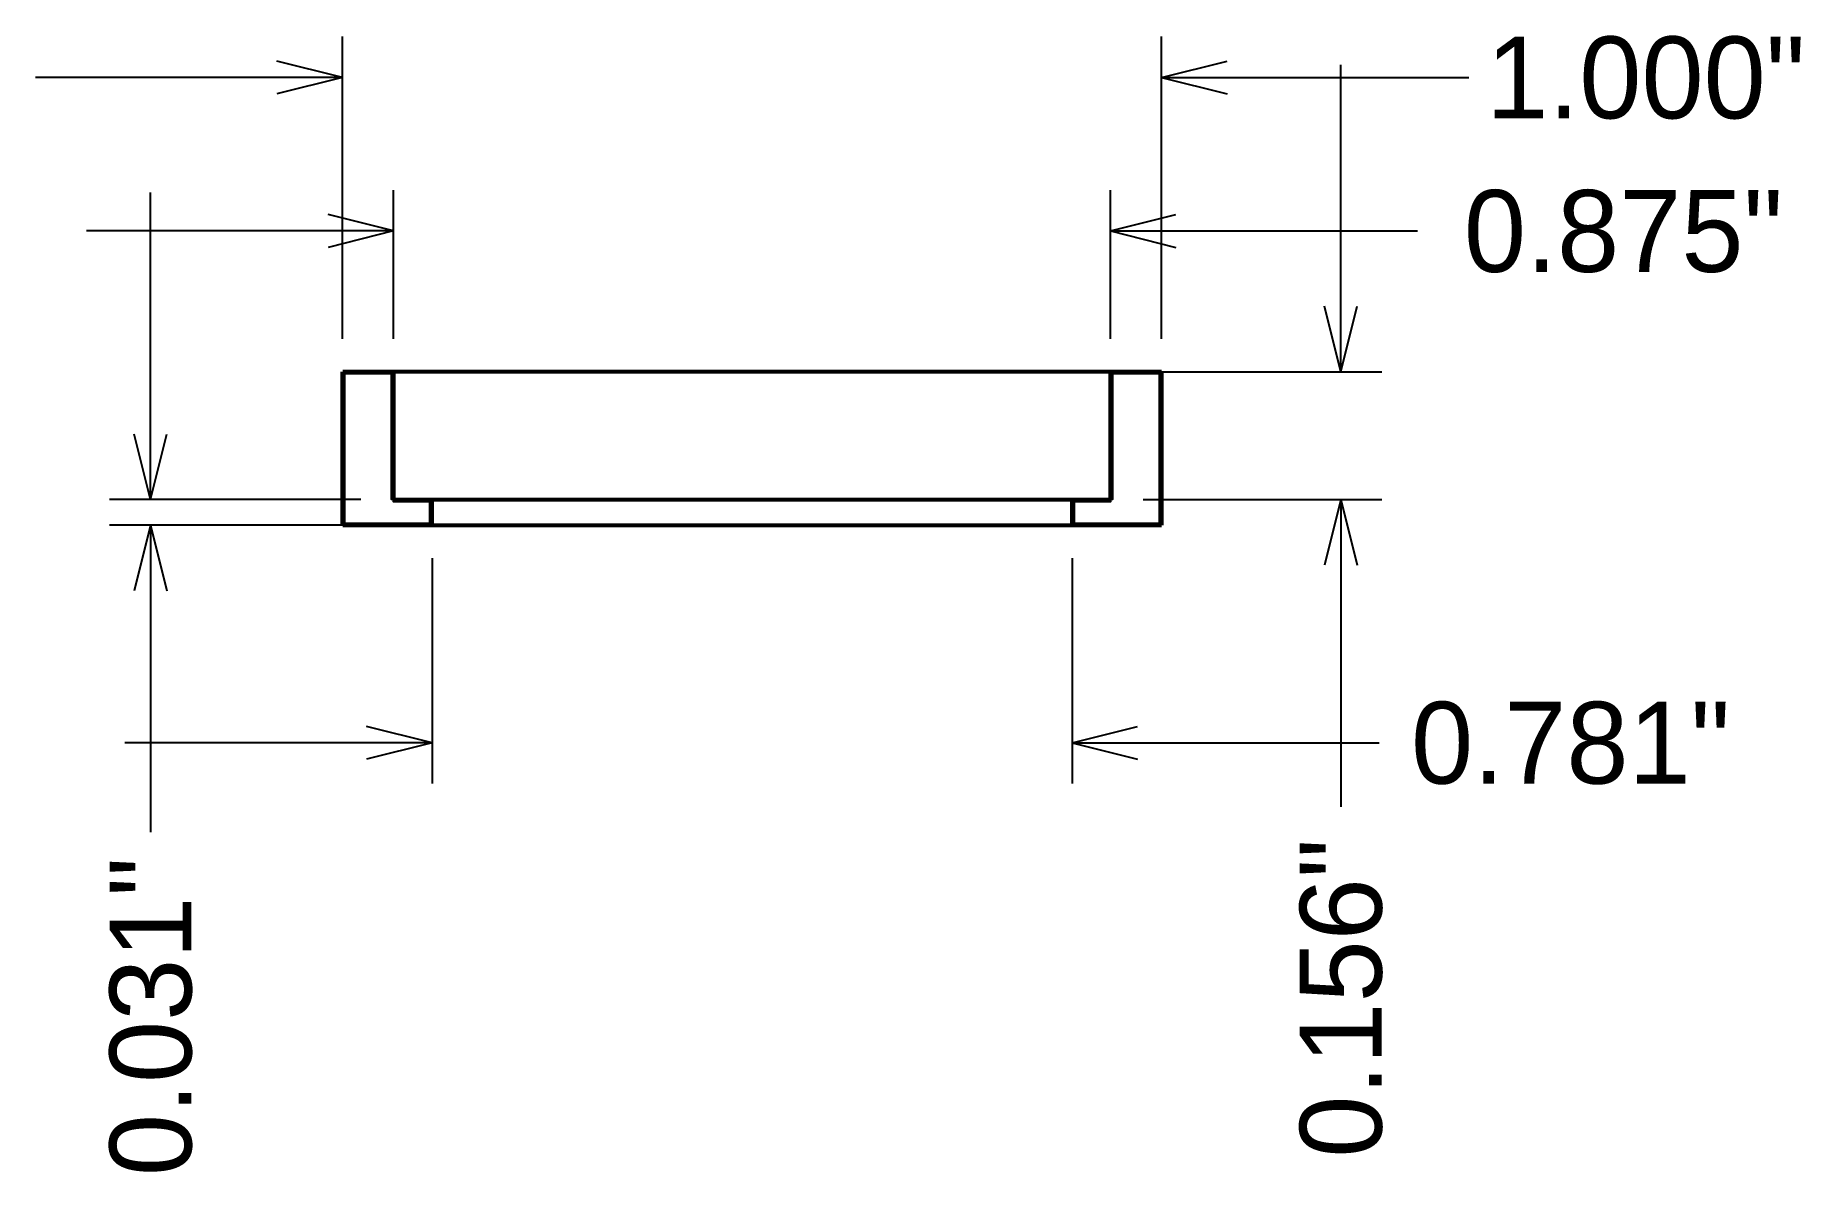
# Model space of a CAD drawing. Extents: x 6.1 to 72.1, y 39.6 to 86.4.
# Drawn here: x 6.719 to 8.874, y 39.601 to 40.989 of the extents above; entities that cross this region are included whole.
import ezdxf
from ezdxf.enums import TextEntityAlignment as Align

# ---------------------------------------------------------------- set-up
doc = ezdxf.new("R2010")
doc.units = 0
doc.layers.add('LAYER01', color=7, linetype='CONTINUOUS')

msp = doc.modelspace()

# ---------------------------------------------------------------- texts
at = {"layer": 'LAYER01', "color": 0, "width": 1.02}
for s, p in [('1.000"', (8.6849, 40.9375)), ('0.875"', (8.6577, 40.75)), ('0.781"', (8.5932, 40.125))]:
    msp.add_text(s, height=0.1, dxfattribs=at).set_placement(p, align=Align.MIDDLE_CENTER)
for s, p in [('0.156"', (8.3125, 39.8131)), ('0.031"', (6.8594, 39.7906))]:
    msp.add_text(s, height=0.1, rotation=90, dxfattribs=at).set_placement(p, align=Align.MIDDLE_CENTER)

# ---------------------------------------------------------------- blocks, each defined once
blk = doc.blocks.new('OPENARROW')
at = {"layer": 'LAYER01', "color": 0, "linetype": 'CONTINUOUS'}
for q in [(2, 0.5), (2, -0.5)]:
    blk.add_line((0, 0), q, dxfattribs=at)

# ---------------------------------------------------------------- linework, layer by layer
at = {"layer": 'LAYER01', "color": 0, "linetype": 'CONTINUOUS'}
for p, q in [((7.0938, 40.6181), (7.0938, 40.9875)), ((8.0938, 40.6181), (8.0938, 40.9875)), ((8.3125, 40.5781), (8.3125, 40.9531)), ((7.0938, 40.9375), (6.7188, 40.9375)), ((8.0938, 40.9375), (8.4688, 40.9375)), ((7.1562, 40.6181), (7.1562, 40.8)), ((8.0312, 40.6181), (8.0312, 40.8)), ((6.8594, 40.4219), (6.8594, 40.7969)), ((7.1562, 40.75), (6.7812, 40.75)), ((8.0312, 40.75), (8.4062, 40.75)), ((8.0712, 40.5781), (8.3625, 40.5781)), ((7.1162, 40.4219), (6.8094, 40.4219)), ((7.1719, 40.4219), (7.2031, 40.4219)), ((7.2031, 40.4219), (7.2031, 40.3906)), ((8.0712, 40.4219), (8.3625, 40.4219)), ((8.3125, 40.4219), (8.3125, 40.0469)), ((7.1162, 40.3906), (6.8094, 40.3906)), ((6.8594, 40.3906), (6.8594, 40.0156)), ((7.2031, 40.3906), (7.1719, 40.3906)), ((8.0938, 40.3906), (8.0156, 40.3906)), ((7.2031, 40.3506), (7.2031, 40.075)), ((7.9844, 40.3506), (7.9844, 40.075)), ((7.2031, 40.125), (6.8281, 40.125)), ((7.9844, 40.125), (8.3594, 40.125))]:
    msp.add_line(p, q, dxfattribs=at)
at = {"layer": 'LAYER01', "color": 0, "linetype": 'CONTINUOUS', "const_width": 0.005}
for points in [[(7.0938, 40.5781), (7.1562, 40.5781)], [(7.0938, 40.3906), (7.0938, 40.5781)], [(7.0938, 40.3906), (7.0938, 40.5781)], [(7.1562, 40.4219), (7.1562, 40.5781)], [(7.1562, 40.5781), (8.0312, 40.5781)], [(8.0312, 40.4219), (8.0312, 40.5781)], [(8.0938, 40.5781), (8.0312, 40.5781)], [(8.0938, 40.3906), (8.0938, 40.5781)], [(7.1719, 40.4219), (7.1562, 40.4219)], [(7.1719, 40.4219), (7.2031, 40.4219)], [(8.0156, 40.4219), (7.1719, 40.4219)], [(7.2031, 40.4219), (7.2031, 40.3906)], [(7.9844, 40.4219), (7.9844, 40.3906)], [(8.0156, 40.4219), (7.9844, 40.4219)], [(8.0156, 40.4219), (8.0312, 40.4219)], [(7.0938, 40.3906), (7.1719, 40.3906)], [(7.1719, 40.3906), (7.0938, 40.3906)], [(7.0938, 40.3906), (7.1562, 40.3906)], [(7.2031, 40.3906), (7.1719, 40.3906)], [(7.1719, 40.3906), (8.0156, 40.3906)], [(7.9844, 40.3906), (8.0156, 40.3906)], [(8.0156, 40.3906), (8.0938, 40.3906)]]:
    msp.add_lwpolyline(points, dxfattribs=at)
at = {"layer": 'LAYER01', "color": 0, "linetype": 'CONTINUOUS'}
for points in [[(7.1537, 40.5756), (7.0963, 40.5756), (7.0963, 40.3931), (7.2006, 40.3931), (7.2006, 40.4194), (7.1562, 40.4194), (7.1562, 40.4219), (7.1537, 40.4219)], [(8.0913, 40.5756), (8.0337, 40.5756), (8.0337, 40.4219), (8.0312, 40.4219), (8.0312, 40.4194), (7.9869, 40.4194), (7.9869, 40.3931), (8.0913, 40.3931)]]:
    msp.add_lwpolyline(points, close=True, dxfattribs=at)

# ---------------------------------------------------------------- block references
at = {"layer": 'LAYER01', "color": 0, "xscale": 0.04, "yscale": 0.04}
for p, rotation in [((7.0938, 40.9375), 180), ((7.1562, 40.75), 180), ((8.3125, 40.5781), 90), ((6.8594, 40.4219), 90), ((8.3125, 40.4219), 270), ((6.8594, 40.3906), 270), ((7.2031, 40.125), 180)]:
    msp.add_blockref('OPENARROW', p, dxfattribs=dict(at, rotation=rotation))
for p in [(8.0938, 40.9375), (8.0312, 40.75), (7.9844, 40.125)]:
    msp.add_blockref('OPENARROW', p, dxfattribs=at)

msp.set_redraw_order([(e.dxf.handle, doc.entitydb.next_handle()) for e in msp.query("TEXT MTEXT ATTDEF DIMENSION ARC_DIMENSION")])  # texts and dimensions are drawn at this point

doc.saveas('drawing.dxf')
